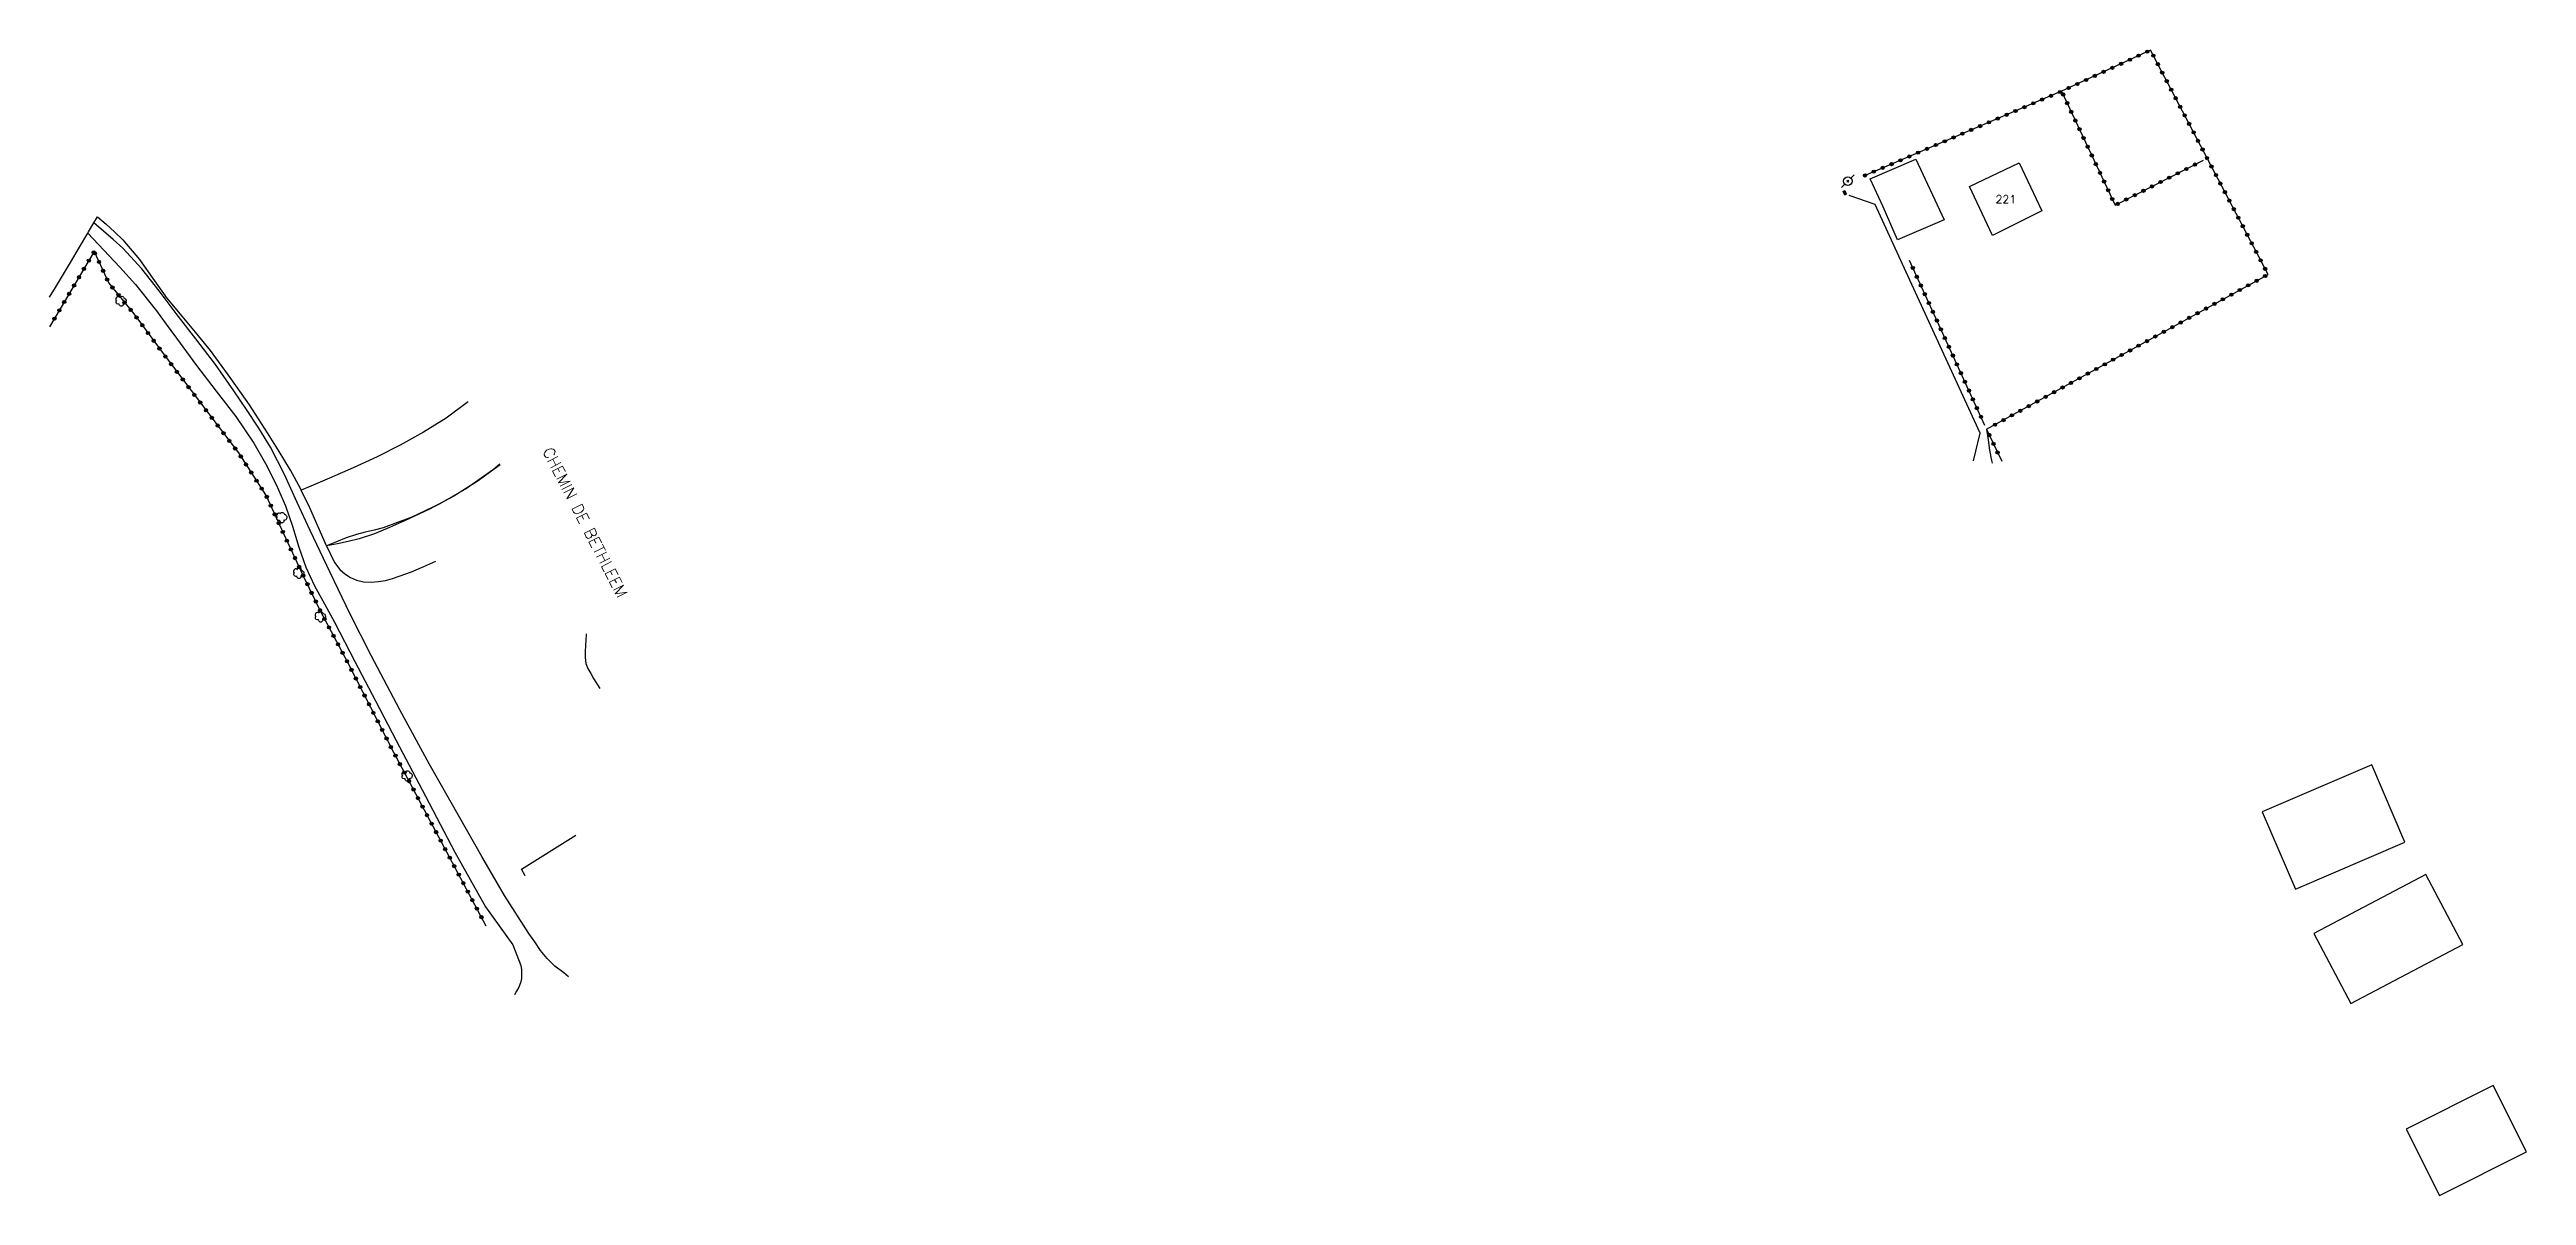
# Model space of a CAD drawing. Header units: millimetres. Extents: x 122999 to 123962, y 124009 to 125000.
# Drawn here: x 123000 to 123385.7, y 124813.8 to 124992.3 of the extents above; entities that cross this region are included whole.
import ezdxf
from ezdxf.enums import TextEntityAlignment as Align

# ---------------------------------------------------------------- set-up
doc = ezdxf.new("R2010")
doc.units = ezdxf.units.MM
doc.layers.get('0').update_dxf_attribs({"linetype": 'CONTINUOUS'})
for name, color, linetype in [('W0008', 7, 'CONTINUOUS'), ('W0017', 7, 'CONTINUOUS'), ('W0071', 7, 'CONTINUOUS'), ('W0101', 7, 'CONTINUOUS'), ('W0104', 1, 'CONTINUOUS'), ('W0211', 2, 'CONTINUOUS'), ('W0300', 7, 'CONTINUOUS'), ('W0323', 7, 'CONTINUOUS'), ('W0330', 7, 'CONTINUOUS'), ('W0401', 7, 'CONTINUOUS'), ('W0473', 7, 'CONTINUOUS'), ('W0989', 7, 'CONTINUOUS'), ('W0991', 7, 'CONTINUOUS')]:
    doc.layers.add(name, color=color, linetype=linetype)
doc.styles.get("Standard").update_dxf_attribs({"font": 'romans.shx', "width": 0.85})

msp = doc.modelspace()

# ---------------------------------------------------------------- texts
at = {"layer": 'W0989'}
msp.add_text('CHEMIN DE BETHLEEM', height=1.75, rotation=297.1214, dxfattribs=at).set_placement((123083.38, 124918.67), align=Align.MIDDLE_CENTER)
at = {"layer": 'W0991'}
msp.add_text('221', height=1.25, dxfattribs=at).set_placement((123304.6, 124968.99), align=Align.MIDDLE_CENTER)

# ---------------------------------------------------------------- blocks, each defined once
blk = doc.blocks.new('T300')
for p, q in [((-0.8, 0.51), (-0.86, 0.34)), ((-0.86, 0.34), (-0.86, 0.17)), ((-0.86, 0.17), (-0.74, 0.06)), ((-0.69, 0.63), (-0.8, 0.51)), ((-0.8, -0.06), (-0.74, 0.06)), ((-0.74, 0.06), (-0.69, 0.11)), ((-0.57, 0.69), (-0.69, 0.63)), ((-0.46, 0.69), (-0.57, 0.69)), ((-0.29, 0.63), (-0.46, 0.69)), ((-0.29, 0.63), (-0.17, 0.74)), ((-0.23, 0.57), (-0.29, 0.63)), ((-0.17, 0.74), (-0.06, 0.8)), ((-0.06, 0.8), (0.06, 0.8)), ((0.06, 0.8), (0.23, 0.74)), ((0.23, 0.74), (0.34, 0.63)), ((0.34, 0.63), (0.4, 0.51)), ((0.46, 0.46), (0.34, 0.46)), ((0.4, 0.51), (0.4, 0.46)), ((0.57, 0.4), (0.46, 0.46)), ((0.57, 0.4), (0.69, 0.29)), ((0.69, 0.29), (0.74, 0.17)), ((0.74, 0.06), (0.69, -0.17)), ((0.74, 0.17), (0.74, 0.06)), ((-0.8, -0.17), (-0.8, -0.06)), ((-0.8, -0.23), (-0.8, -0.17)), ((-0.74, -0.34), (-0.8, -0.23)), ((-0.69, -0.4), (-0.74, -0.34)), ((-0.51, -0.46), (-0.69, -0.4)), ((-0.4, -0.46), (-0.51, -0.46)), ((-0.4, -0.46), (-0.34, -0.46)), ((-0.34, -0.46), (-0.34, -0.4)), ((-0.34, -0.51), (-0.34, -0.46)), ((-0.29, -0.63), (-0.34, -0.51)), ((-0.17, -0.74), (-0.29, -0.63)), ((-0.06, -0.8), (-0.17, -0.74)), ((0.06, -0.8), (-0.06, -0.8)), ((0.17, -0.74), (0.06, -0.8)), ((0.23, -0.69), (0.17, -0.74)), ((0.29, -0.46), (0.23, -0.46)), ((0.29, -0.63), (0.23, -0.69)), ((0.46, -0.4), (0.29, -0.46)), ((0.34, -0.51), (0.29, -0.63)), ((0.34, -0.51), (0.34, -0.46)), ((0.57, -0.34), (0.46, -0.4)), ((0.63, -0.29), (0.57, -0.34)), ((0.69, -0.17), (0.63, -0.29))]:
    blk.add_line(p, q)
blk = doc.blocks.new('t323o')
at = {"color": 0, "linetype": 'Continuous'}
for radius in [0.25, 0.15]:
    blk.add_circle((0, 0), radius, dxfattribs=at)
blk = doc.blocks.new('T473')
for p, q in [((-0.166667, 0.166667), (0.166667, -0.166667)), ((-0.166667, -0.166667), (0.166667, 0.166667)), ((0.500001, 0.500001), (1.000002, 1.000002)), ((-1.000002, -1.000002), (-0.500001, -0.500001))]:
    blk.add_line(p, q)
blk.add_ellipse((0, 0), major_axis=(0.471405, 0.471405), ratio=1, start_param=5.4977871438, end_param=11.780972451)
blk = doc.blocks.new('T401')
for p, q in [((-0.3, 0.3), (0, 0.3)), ((-0.3, -0.25), (-0.3, 0.3)), ((-0.3, 0.15), (0, 0.15)), ((-0.3, 0), (0, 0)), ((0, 0.3), (0, -0.25)), ((-0.3, -0.15), (0, -0.15)), ((-0.3, -0.25), (-0.3, -0.3)), ((-0.3, -0.3), (0, -0.3)), ((0, -0.3), (0, -0.25))]:
    blk.add_line(p, q)

# ---------------------------------------------------------------- linework, layer by layer
at = {"layer": 'W0008'}
for points in [[(123284.26, 124968.17), (123280.22, 124969.58)], [(123300.59, 124932.54), (123289.08, 124957.66), (123284.26, 124968.17)], [(123299.57, 124928.27), (123300.59, 124932.54)]]:
    msp.add_lwpolyline(points, dxfattribs=at)
at = {"layer": 'W0017'}
msp.add_lwpolyline([(123074.06, 124863.6), (123074.06, 124863.6), (123073.5, 124864.67), (123081.92, 124869.93)], dxfattribs=at)
at = {"layer": 'W0071'}
for points in [[(123018, 124953.48), (123017.06, 124954.71), (123014.35, 124958.16), (123011.4, 124961.38), (123009.93, 124962.73), (123008.42, 124964.04), (123006.9, 124965.34)], [(123005.94, 124963.71), (123008.46, 124961.07), (123010.97, 124958.42), (123013.4, 124955.7), (123016.67, 124951.59), (123018, 124949.76)], [(123080.8, 124847.9), (123080.05, 124848.5), (123078.7, 124849.57), (123077.47, 124850.73), (123076.46, 124851.98), (123075.55, 124853.32), (123074.65, 124854.66), (123070.85, 124860.56), (123067.31, 124866.63), (123063.84, 124872.74), (123059.12, 124881.06), (123054.52, 124889.46), (123050.07, 124897.93), (123046.83, 124904.39), (123043.68, 124910.88), (123040.56, 124917.4), (123038.57, 124921.76), (123036.59, 124926.12), (123034.4, 124930.37), (123032.6, 124933.35), (123030.68, 124936.26), (123028.72, 124939.14), (123025.82, 124943.24), (123022.8, 124947.26), (123019.73, 124951.22), (123018, 124953.48)], [(123018, 124949.76), (123019.77, 124947.34), (123022.86, 124943.08), (123025.94, 124939.12), (123029.02, 124935.15), (123031.82, 124931.01), (123033.63, 124927.83), (123035.28, 124924.56), (123036.76, 124921.22), (123037.85, 124918.06), (123038.79, 124914.83), (123039.9, 124911.68), (123041.28, 124908.79), (123042.82, 124905.97), (123044.35, 124903.15), (123047.55, 124897), (123050.76, 124890.85), (123053.99, 124884.7), (123058.52, 124876.01), (123063.09, 124867.33), (123067.87, 124858.77), (123070, 124855.82), (123072.15, 124852.88), (123073.38, 124849.67), (123073.46, 124849), (123073.51, 124848.32), (123073.48, 124847.65), (123073.31, 124846.96), (123073.05, 124846.29), (123072.72, 124845.65), (123072.37, 124845.11), (123072.37, 124845.11), (123072.37, 124845.11)]]:
    msp.add_lwpolyline(points, dxfattribs=at)
at = {"layer": 'W0101'}
for points in [[(123302.53, 124963.33), (123298.92, 124970.98), (123306.68, 124974.64), (123310.2, 124967.17)], [(123344.51, 124873.6), (123349.68, 124861.53), (123366.74, 124868.85), (123361.57, 124880.91), (123344.51, 124873.6)], [(123352.56, 124854.64), (123358.3, 124843.72), (123375.76, 124852.91), (123370.01, 124863.82), (123352.56, 124854.64)], [(123366.92, 124824.18), (123372.09, 124813.84), (123385.66, 124820.62), (123380.48, 124830.96), (123366.92, 124824.18)]]:
    msp.add_lwpolyline(points, close=True, dxfattribs=at)
at = {"layer": 'W0104'}
msp.add_lwpolyline([(123294.98, 124965.8), (123287.72, 124962.69), (123285.51, 124967.83), (123283.49, 124972.19), (123290.6, 124975.25)], close=True, dxfattribs=at)
at = {"layer": 'W0211'}
for points in [[(123301.6, 124933.16), (123301.83, 124931.53), (123302.05, 124929.9), (123302.34, 124928.29), (123302.46, 124927.88)], [(123070.18, 124927.63), (123066.56, 124925.02), (123062.93, 124922.77), (123059.15, 124920.73), (123055.28, 124918.89), (123052.95, 124917.85), (123050.6, 124916.88), (123048.19, 124916.08), (123046.52, 124915.67), (123044.82, 124915.33), (123043.12, 124914.99)], [(123083.57, 124901.32), (123083.56, 124901.17), (123083.5, 124900.32), (123083.47, 124899.48), (123083.42, 124898.54), (123083.4, 124897.6), (123083.52, 124896.69), (123083.83, 124895.89), (123084.26, 124895.12), (123084.72, 124894.37), (123085.69, 124892.8)]]:
    msp.add_lwpolyline(points, dxfattribs=at)
at = {"layer": 'W0323'}
for points in [[(123301.6, 124933.16), (123345.42, 124957.28), (123327.12, 124992.21), (123313.28, 124985.8), (123282.45, 124972.61)], [(123313.28, 124985.8), (123321.61, 124968.07), (123335.37, 124975.07)], [(123006.95, 124960.83), (123000, 124949.11)], [(123006.95, 124960.83), (123009.23, 124955.92), (123013.12, 124951.17), (123018, 124944.53)], [(123301.34, 124933.74), (123289.59, 124959.43)], [(123018, 124944.53), (123026.1, 124933.84), (123029.41, 124929.5), (123033.73, 124922.82), (123036.43, 124916.92), (123039.56, 124910.24), (123042.15, 124904.91), (123046.39, 124896.9), (123053.55, 124882.9), (123067.95, 124855.86), (123067.95, 124855.86), (123067.95, 124855.86)], [(123301.6, 124933.16), (123303.96, 124928.19)]]:
    msp.add_lwpolyline(points, dxfattribs=at)
at = {"layer": 'W0330'}
for points in [[(123000, 124953.74), (123000.92, 124955.27), (123003.25, 124959.15), (123004.65, 124961.52), (123005.94, 124963.71), (123006.05, 124963.9), (123006.9, 124965.34), (123007.45, 124966.27)], [(123007.45, 124966.27), (123008.8, 124965.1), (123010.12, 124963.9), (123011.42, 124962.67), (123014.02, 124959.6), (123016.35, 124956.28), (123018, 124953.93)], [(123043.12, 124914.99), (123041.83, 124917.96), (123040.53, 124920.93), (123039.2, 124923.7), (123039.14, 124923.84), (123037.5, 124926.81), (123035.75, 124929.72), (123033.95, 124932.59), (123031.11, 124936.96), (123028.14, 124941.24), (123025.04, 124945.41), (123022.74, 124948.29), (123020.37, 124951.11), (123018, 124953.93)], [(123065.17, 124937.46), (123065.05, 124937.34), (123061.73, 124934.92), (123058.21, 124932.73), (123054.61, 124930.69), (123051, 124928.85), (123047.3, 124927.15), (123043.57, 124925.53), (123042.12, 124924.91), (123040.66, 124924.31), (123039.2, 124923.7)], [(123070.13, 124927.71), (123069.13, 124926.88), (123064.9, 124923.96), (123060.76, 124921.55), (123056.42, 124919.46), (123051.92, 124917.82), (123050.54, 124917.47), (123049.15, 124917.16), (123047.78, 124916.79), (123046.21, 124916.24), (123044.66, 124915.62), (123043.12, 124914.99)], [(123043.12, 124914.99), (123043.75, 124913.71), (123044.38, 124912.42), (123045.2, 124911.31), (123045.98, 124910.65), (123046.86, 124910.08), (123047.79, 124909.67), (123048.9, 124909.43), (123050.07, 124909.38), (123051.24, 124909.46), (123052.31, 124909.64), (123053.38, 124909.94), (123054.43, 124910.27), (123056.37, 124910.98), (123058.26, 124911.81), (123060.15, 124912.64)]]:
    msp.add_lwpolyline(points, dxfattribs=at)

# ---------------------------------------------------------------- block references
at = {"layer": 'W0300', "rotation": 359.9999899820874}
msp.add_blockref('T300', (123011.17, 124953.12), dxfattribs=at)
at = {"layer": 'W0300'}
for p in [(123036.2, 124919.41), (123038.84, 124910.72), (123042.22, 124903.95), (123055.71, 124879.17)]:
    msp.add_blockref('T300', p, dxfattribs=at)
at = {"layer": 'W0323'}
for p, rotation in [((123323.9, 124990.72), 204.822374249371), ((123325.26, 124991.35), 204.822374249371), ((123326.62, 124991.98), 204.822374249371), ((123327.56, 124991.36), 117.6457302003925), ((123315.73, 124986.94), 204.822374249371), ((123317.09, 124987.57), 204.822374249371), ((123318.45, 124988.2), 204.822374249371), ((123319.81, 124988.83), 204.822374249371), ((123321.18, 124989.46), 204.822374249371), ((123322.54, 124990.09), 204.822374249371), ((123328.26, 124990.04), 117.6457302003925), ((123328.95, 124988.71), 117.6457302003925), ((123329.65, 124987.38), 117.6457302003925), ((123307.49, 124983.33), 203.1677361778488), ((123308.87, 124983.92), 203.1677361778488), ((123310.25, 124984.51), 203.1677361778488), ((123311.62, 124985.1), 203.1677361778488), ((123313, 124985.69), 203.1677361778488), ((123313.51, 124985.32), 295.1686033546076), ((123314.15, 124983.96), 295.1686033546076), ((123314.37, 124986.31), 204.822374249371), ((123330.35, 124986.05), 117.6457302003925), ((123331.04, 124984.72), 117.6457302003925), ((123331.74, 124983.39), 117.6457302003925), ((123297.83, 124979.2), 203.1677361778488), ((123299.21, 124979.79), 203.1677361778488), ((123300.59, 124980.38), 203.1677361778488), ((123301.97, 124980.97), 203.1677361778488), ((123303.35, 124981.56), 203.1677361778488), ((123304.73, 124982.15), 203.1677361778488), ((123306.11, 124982.74), 203.1677361778488), ((123314.78, 124982.6), 295.1686033546076), ((123315.42, 124981.24), 295.1686033546076), ((123316.06, 124979.89), 295.1686033546076), ((123332.43, 124982.06), 117.6457302003925), ((123333.13, 124980.73), 117.6457302003925), ((123333.83, 124979.41), 117.6457302003925), ((123289.56, 124975.65), 203.1677361778488), ((123290.94, 124976.25), 203.1677361778488), ((123292.32, 124976.84), 203.1677361778488), ((123293.7, 124977.43), 203.1677361778488), ((123295.08, 124978.02), 203.1677361778488), ((123296.46, 124978.61), 203.1677361778488), ((123316.7, 124978.53), 295.1686033546076), ((123317.34, 124977.17), 295.1686033546076), ((123317.97, 124975.81), 295.1686033546076), ((123334.52, 124978.08), 117.6457302003925), ((123335.22, 124976.75), 117.6457302003925), ((123335.91, 124975.42), 117.6457302003925), ((123282.67, 124972.7), 203.1677361778488), ((123284.04, 124973.29), 203.1677361778488), ((123285.42, 124973.88), 203.1677361778488), ((123286.8, 124974.47), 203.1677361778488), ((123288.18, 124975.06), 203.1677361778488), ((123318.61, 124974.46), 295.1686033546076), ((123319.25, 124973.1), 295.1686033546076), ((123319.89, 124971.74), 295.1686033546076), ((123328.69, 124971.67), 26.97993009187232), ((123330.03, 124972.35), 26.97993009187232), ((123331.36, 124973.03), 26.97993009187232), ((123332.7, 124973.71), 26.97993009187232), ((123334.04, 124974.39), 26.97993009187232), ((123336.61, 124974.09), 117.6457302003925), ((123337.31, 124972.76), 117.6457302003925), ((123338, 124971.43), 117.6457302003925), ((123320.53, 124970.38), 295.1686033546076), ((123321.16, 124969.03), 295.1686033546076), ((123322.01, 124968.27), 26.97993009187232), ((123323.34, 124968.95), 26.97993009187232), ((123324.68, 124969.63), 26.97993009187232), ((123326.02, 124970.31), 26.97993009187232), ((123327.35, 124970.99), 26.97993009187232), ((123338.7, 124970.1), 117.6457302003925), ((123339.39, 124968.78), 117.6457302003925), ((123340.09, 124967.45), 117.6457302003925), ((123340.79, 124966.12), 117.6457302003925), ((123341.48, 124964.79), 117.6457302003925), ((123006.88, 124960.72), 239.3397345590776), ((123007.07, 124960.57), 294.91024749632), ((123342.18, 124963.46), 117.6457302003925), ((123342.87, 124962.13), 117.6457302003925), ((123343.57, 124960.8), 117.6457302003925), ((123004.59, 124956.85), 239.3397345590776), ((123005.35, 124958.14), 239.3397345590776), ((123006.12, 124959.43), 239.3397345590776), ((123007.71, 124959.21), 294.91024749632), ((123008.34, 124957.85), 294.91024749632), ((123008.97, 124956.49), 294.91024749632), ((123290.11, 124958.29), 114.5760231248115), ((123290.74, 124956.92), 114.5760231248115), ((123343.65, 124956.3), 28.83096831238609), ((123344.27, 124959.47), 117.6457302003925), ((123344.96, 124958.15), 117.6457302003925), ((123344.96, 124957.03), 28.83096831238609), ((123002.29, 124952.98), 239.3397345590776), ((123003.06, 124954.27), 239.3397345590776), ((123003.82, 124955.56), 239.3397345590776), ((123009.79, 124955.24), 309.2723244344593), ((123010.74, 124954.08), 309.2723244344593), ((123011.68, 124952.92), 309.2723244344593), ((123291.36, 124955.56), 114.5760231248115), ((123291.98, 124954.2), 114.5760231248115), ((123292.61, 124952.83), 114.5760231248115), ((123337.08, 124952.69), 28.83096831238609), ((123338.39, 124953.41), 28.83096831238609), ((123339.71, 124954.13), 28.83096831238609), ((123341.02, 124954.86), 28.83096831238609), ((123342.34, 124955.58), 28.83096831238609), ((123000.76, 124950.4), 239.3397345590776), ((123001.53, 124951.69), 239.3397345590776), ((123012.63, 124951.76), 309.2723244344593), ((123013.55, 124950.57), 306.3551746128192), ((123014.44, 124949.37), 306.3551746128192), ((123015.33, 124948.16), 306.3551746128192), ((123293.23, 124951.47), 114.5760231248115), ((123293.86, 124950.1), 114.5760231248115), ((123294.48, 124948.74), 114.5760231248115), ((123329.19, 124948.35), 28.83096831238609), ((123330.51, 124949.07), 28.83096831238609), ((123331.82, 124949.79), 28.83096831238609), ((123333.14, 124950.52), 28.83096831238609), ((123334.45, 124951.24), 28.83096831238609), ((123335.76, 124951.96), 28.83096831238609), ((123016.22, 124946.95), 306.3551746128192), ((123017.11, 124945.74), 306.3551746128192), ((123018.02, 124944.5), 307.145035582286), ((123295.1, 124947.38), 114.5760231248115), ((123295.73, 124946.01), 114.5760231248115), ((123296.35, 124944.65), 114.5760231248115), ((123322.62, 124944.73), 28.83096831238609), ((123323.94, 124945.45), 28.83096831238609), ((123325.25, 124946.18), 28.83096831238609), ((123326.57, 124946.9), 28.83096831238609), ((123327.88, 124947.62), 28.83096831238609), ((123018.93, 124943.31), 307.145035582286), ((123019.83, 124942.11), 307.145035582286), ((123020.74, 124940.92), 307.145035582286), ((123296.98, 124943.28), 114.5760231248115), ((123297.6, 124941.92), 114.5760231248115), ((123298.22, 124940.56), 114.5760231248115), ((123316.05, 124941.11), 28.83096831238609), ((123317.37, 124941.84), 28.83096831238609), ((123318.68, 124942.56), 28.83096831238609), ((123320, 124943.28), 28.83096831238609), ((123321.31, 124944.01), 28.83096831238609), ((123021.65, 124939.72), 307.145035582286), ((123022.55, 124938.52), 307.145035582286), ((123023.46, 124937.33), 307.145035582286), ((123298.85, 124939.19), 114.5760231248115), ((123299.47, 124937.83), 114.5760231248115), ((123308.17, 124936.77), 28.83096831238609), ((123309.48, 124937.5), 28.83096831238609), ((123310.8, 124938.22), 28.83096831238609), ((123312.11, 124938.94), 28.83096831238609), ((123313.43, 124939.67), 28.83096831238609), ((123314.74, 124940.39), 28.83096831238609), ((123024.36, 124936.13), 307.145035582286), ((123025.27, 124934.94), 307.145035582286), ((123026.18, 124933.74), 307.3484708407973), ((123300.09, 124936.46), 114.5760231248115), ((123300.72, 124935.1), 114.5760231248115), ((123302.91, 124933.88), 28.83096831238609), ((123304.23, 124934.6), 28.83096831238609), ((123305.54, 124935.33), 28.83096831238609), ((123306.86, 124936.05), 28.83096831238609), ((123027.09, 124932.55), 307.3484708407973), ((123028, 124931.36), 307.3484708407973), ((123028.91, 124930.16), 307.3484708407973), ((123029.77, 124928.94), 302.9112874941617), ((123302.03, 124932.26), 295.4146292342029), ((123302.67, 124930.9), 295.4146292342029), ((123303.31, 124929.55), 295.4146292342029), ((123030.59, 124927.68), 302.9112874941617), ((123031.4, 124926.42), 302.9112874941617), ((123032.22, 124925.16), 302.9112874941617), ((123033.03, 124923.91), 302.9112874941617), ((123033.82, 124922.63), 294.5316187888466), ((123034.44, 124921.27), 294.5316187888466), ((123035.07, 124919.9), 294.5316187888466), ((123035.69, 124918.54), 294.5316187888466), ((123036.31, 124917.17), 294.5316187888466), ((123036.95, 124915.81), 295.1572768480665), ((123037.58, 124914.46), 295.1572768480665), ((123038.22, 124913.1), 295.1572768480665), ((123038.86, 124911.74), 295.1572768480665), ((123039.5, 124910.38), 295.1572768480665), ((123040.15, 124909.03), 295.8555421887848), ((123040.8, 124907.68), 295.8555421887848), ((123041.46, 124906.33), 295.8555421887848), ((123042.11, 124904.98), 295.8555421887848), ((123042.81, 124903.66), 297.8762489150465), ((123043.51, 124902.33), 297.8762489150465), ((123044.21, 124901), 297.8762489150465), ((123044.92, 124899.68), 297.8762489150465), ((123045.62, 124898.35), 297.8762489150465), ((123046.32, 124897.03), 297.8762489150465), ((123047, 124895.69), 297.0978909646085), ((123047.69, 124894.36), 297.0978909646085), ((123048.37, 124893.02), 297.0978909646085), ((123049.05, 124891.69), 297.0978909646085), ((123049.74, 124890.35), 297.0978909646085), ((123050.42, 124889.01), 297.0978909646085), ((123051.1, 124887.68), 297.0978909646085), ((123051.79, 124886.34), 297.0978909646085), ((123052.47, 124885.01), 297.0978909646085), ((123053.15, 124883.67), 297.0978909646085), ((123053.85, 124882.34), 298.0340191456539), ((123054.55, 124881.02), 298.0340191456539), ((123055.26, 124879.69), 298.0340191456539), ((123055.96, 124878.37), 298.0340191456539), ((123056.67, 124877.05), 298.0340191456539), ((123057.37, 124875.72), 298.0340191456539), ((123058.08, 124874.4), 298.0340191456539), ((123058.78, 124873.07), 298.0340191456539), ((123059.49, 124871.75), 298.0340191456539), ((123060.19, 124870.43), 298.0340191456539), ((123060.9, 124869.1), 298.0340191456539), ((123061.6, 124867.78), 298.0340191456539), ((123062.31, 124866.45), 298.0340191456539), ((123063.01, 124865.13), 298.0340191456539), ((123063.72, 124863.81), 298.0340191456539), ((123064.42, 124862.48), 298.0340191456539), ((123065.13, 124861.16), 298.0340191456539), ((123065.83, 124859.83), 298.0340191456539), ((123066.54, 124858.51), 298.0340191456539), ((123067.24, 124857.19), 298.0340191456539)]:
    msp.add_blockref('t323o', p, dxfattribs=dict(at, rotation=rotation))
at = {"layer": 'W0401', "rotation": 25.09970574783359}
msp.add_blockref('T401', (123279.65, 124970.07), dxfattribs=at)
at = {"layer": 'W0473'}
msp.add_blockref('T473', (123279.99, 124971.81), dxfattribs=at)

msp.set_redraw_order([(e.dxf.handle, doc.entitydb.next_handle()) for e in msp.query("TEXT MTEXT ATTDEF DIMENSION ARC_DIMENSION")])  # texts and dimensions are drawn at this point

doc.saveas('drawing.dxf')
